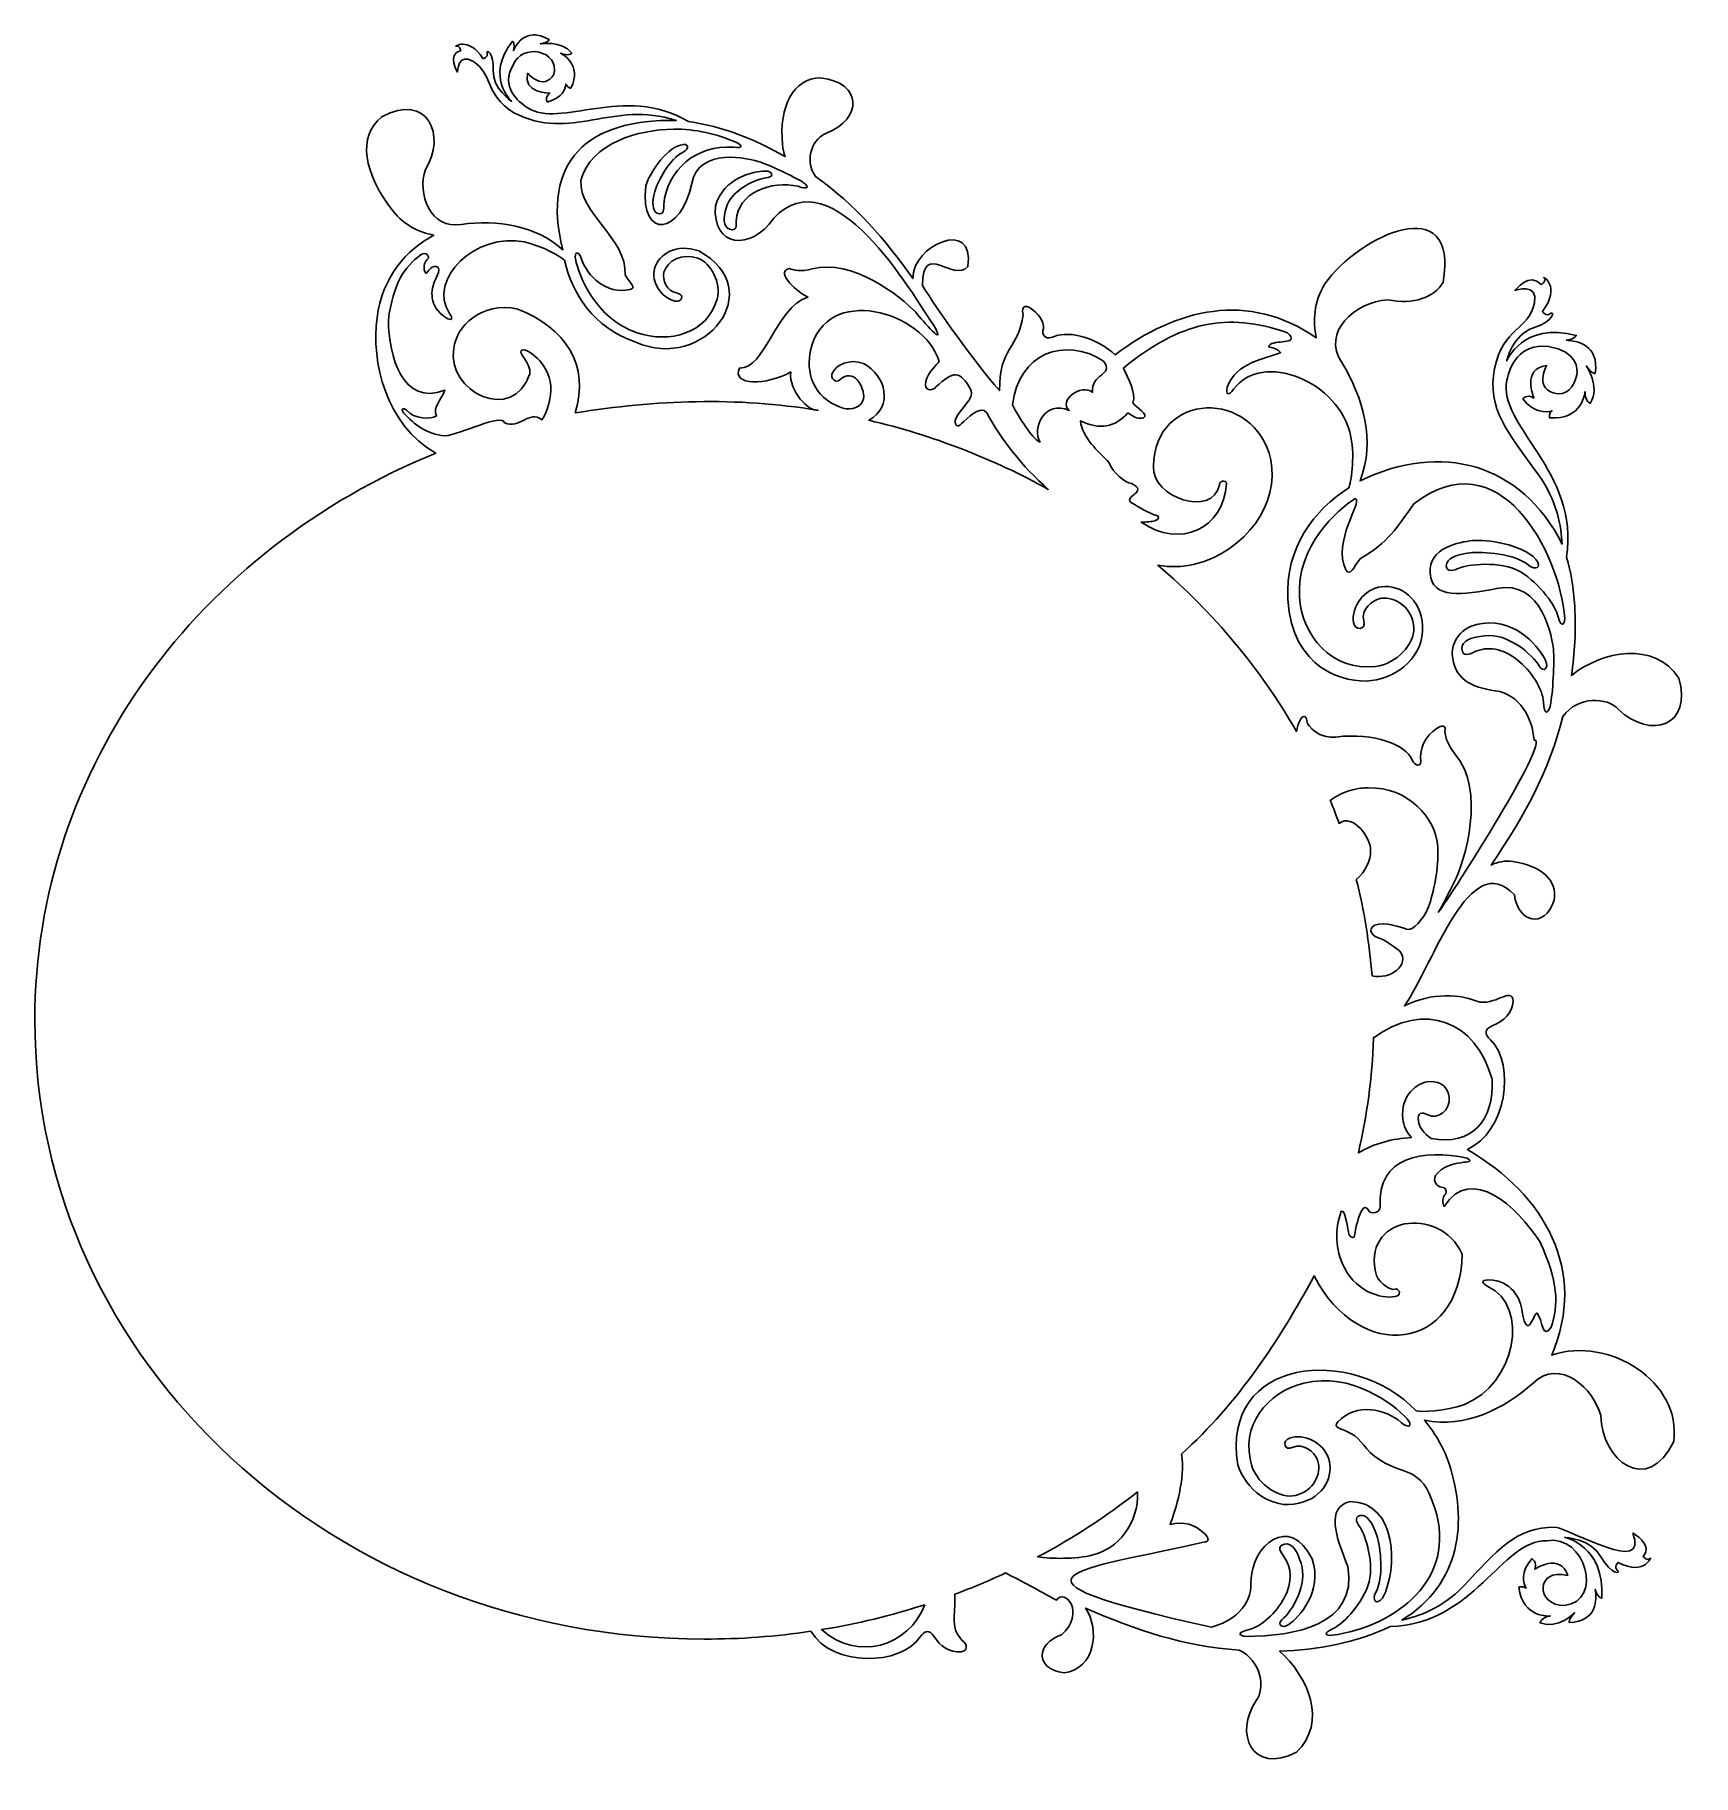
# Model space of a CAD drawing. Header units: centimetres. Extents: x -7.6 to 6.8, y -2.2 to 12.8.
import ezdxf

# ---------------------------------------------------------------- set-up
doc = ezdxf.new("R2010")
doc.units = ezdxf.units.CM
doc.header["$MEASUREMENT"] = 0
doc.layers.add('Layer 1', color=7, linetype='Continuous')

msp = doc.modelspace()

# ---------------------------------------------------------------- linework, layer by layer
at = {"layer": 'Layer 1', "color": 136}
for points, knots in [([(-3.25794, 12.83595), (-3.35811, 12.83341), (-3.41052, 12.74653), (-3.43136, 12.70087), (-3.43136, 12.70087), (-3.41371, 12.75637), (-3.43795, 12.78127), (-3.43795, 12.78127), (-3.43795, 12.78127), (-3.67995, 12.47689), (-3.44662, 12.26114), (-3.44662, 12.26114), (-3.44662, 12.26114), (-3.44662, 12.26114), (-3.6155, 12.37375), (-3.60548, 12.52771), (-3.60548, 12.52771), (-3.59541, 12.68139), (-3.67176, 12.71444), (-3.6589, 12.67744), (-3.6589, 12.67744), (-3.6464, 12.64036), (-3.69601, 12.63122), (-3.69601, 12.63122), (-3.69601, 12.63122), (-3.8207, 12.8306), (-3.95371, 12.72739), (-3.92528, 12.73765), (-3.92528, 12.73765), (-3.89704, 12.74823), (-3.88643, 12.70087), (-3.88643, 12.70087), (-3.88643, 12.70087), (-4.0092, 12.66499), (-3.91626, 12.51437), (-3.91626, 12.51437), (-3.91626, 12.51437), (-3.91626, 12.51437), (-3.9099, 12.69098), (-3.77752, 12.6055), (-3.77752, 12.6055), (-3.60382, 12.49369), (-3.68951, 12.33127), (-3.42755, 12.16251), (-3.42755, 12.16251), (-2.93167, 11.90473), (-2.57426, 12.27584), (-2.02107, 12.09546), (-2.02107, 12.09546), (-2.78672, 12.11232), (-3.19558, 11.74412), (-3.00404, 10.97709), (-3.00404, 10.97709), (-3.23438, 11.18721), (-3.57388, 11.23617), (-3.87984, 11.19614), (-3.87984, 11.19614), (-4.15322, 11.14868), (-4.26425, 11.46502), (-4.19304, 11.67037), (-4.19304, 11.67037), (-4.00759, 11.96138), (-4.17596, 12.34655), (-4.56903, 12.12573), (-4.56903, 12.12573), (-4.78564, 11.96484), (-4.72766, 11.63049), (-4.4733, 11.31136), (-4.4733, 11.31136), (-4.37449, 11.18719), (-4.24619, 11.12742), (-4.12055, 11.10305), (-4.12055, 11.10305), (-4.35671, 10.97559), (-4.56583, 10.74245), (-4.61204, 10.38763), (-4.61204, 10.38763), (-4.66211, 10.00368), (-4.53802, 9.46688), (-4.1039, 9.21489), (-4.1039, 9.21489), (-6.14689, 8.38649), (-7.57482, 6.50024), (-7.57482, 4.30751), (-7.57482, 4.30751), (-7.57482, 1.35075), (-4.9782, -1.04905), (-1.77863, -1.04905), (-1.77863, -1.04905), (-1.46489, -1.04905), (-1.15696, -1.02608), (-0.8567, -0.98167), (-0.8567, -0.98167), (-0.66816, -1.29268), (-0.07479, -1.281), (0.09158, -1.02952), (0.09158, -1.02952), (0.12846, -0.97336), (0.17069, -0.96516), (0.20916, -1.02431), (0.20916, -1.02431), (0.26686, -1.11291), (0.34155, -1.1656), (0.44502, -1.15841), (0.44502, -1.15841), (0.5014, -1.1548), (0.50558, -1.09971), (0.45265, -1.05719), (0.45265, -1.05719), (0.34105, -0.94714), (0.40379, -0.79698), (0.38987, -0.66107), (0.38987, -0.66107), (0.5399, -0.60505), (0.68687, -0.54353), (0.83037, -0.47652), (0.83037, -0.47652), (0.96757, -0.54667), (1.1139, -0.62508), (1.27052, -0.71315), (1.27052, -0.71315), (1.3435, -0.60092), (1.52803, -0.82258), (1.31457, -1.01194), (1.31457, -1.01194), (1.09464, -1.08613), (1.0808, -1.30531), (1.33608, -1.34166), (1.33608, -1.34166), (1.60503, -1.30642), (1.64923, -0.96794), (1.52234, -0.78085), (1.52234, -0.78085), (1.95736, -0.96928), (2.37821, -1.11471), (2.85111, -1.14409), (2.85111, -1.14409), (3.0486, -1.23628), (3.07895, -1.47682), (3.00061, -1.58122), (3.00061, -1.58122), (2.80633, -1.8601), (2.96106, -2.22683), (3.34954, -2.02714), (3.34954, -2.02714), (3.61842, -1.77184), (3.4501, -1.36912), (3.20212, -1.15386), (3.20212, -1.15386), (3.53367, -1.14373), (3.86299, -1.08062), (4.16047, -0.94099), (4.16047, -0.94099), (4.88759, -0.92261), (5.12354, -0.18957), (5.51491, -0.19757), (5.51491, -0.19757), (5.85164, -0.13915), (6.00987, -0.71566), (5.66996, -0.75774), (5.66996, -0.75774), (5.41956, -0.76435), (5.41399, -0.4244), (5.6977, -0.49832), (5.6977, -0.49832), (5.6328, -0.29771), (5.41159, -0.44363), (5.41155, -0.44364), (5.41155, -0.44364), (5.43725, -0.37902), (5.38589, -0.35348), (5.38589, -0.35348), (5.38589, -0.35348), (5.28557, -0.46987), (5.31237, -0.56414), (5.33629, -0.60899), (5.33629, -0.60899), (5.30948, -0.58521), (5.2742, -0.59955), (5.2742, -0.59955), (5.2742, -0.59955), (5.30556, -0.87251), (5.54578, -0.84887), (5.54578, -0.84887), (5.54578, -0.84887), (5.46704, -0.85962), (5.45734, -0.90811), (5.45734, -0.90811), (5.45734, -0.90811), (5.61468, -0.9682), (5.75666, -0.82088), (5.75667, -0.82088), (5.75667, -0.82088), (5.69774, -0.88451), (5.71123, -0.90486), (5.71123, -0.90486), (5.71123, -0.90486), (5.95559, -0.89717), (5.94832, -0.70012), (5.93495, -0.61908), (5.93495, -0.61908), (5.9538, -0.68528), (5.99148, -0.69557), (5.99148, -0.69557), (5.99148, -0.69557), (6.02126, -0.24066), (5.67169, -0.1686), (5.67169, -0.1686), (5.67169, -0.1686), (5.67169, -0.1686), (5.89703, -0.17698), (5.98489, -0.33753), (5.98489, -0.33753), (6.07254, -0.49783), (6.16359, -0.48352), (6.12849, -0.45438), (6.12849, -0.45438), (6.09368, -0.42495), (6.13335, -0.38538), (6.13335, -0.38538), (6.13335, -0.38538), (6.37319, -0.5081), (6.43005, -0.32235), (6.41048, -0.35023), (6.41048, -0.35023), (6.39129, -0.37831), (6.35151, -0.33721), (6.35151, -0.33721), (6.35151, -0.33721), (6.44133, -0.22526), (6.26133, -0.13182), (6.26133, -0.13182), (6.26133, -0.13182), (6.39885, -0.50403), (5.73778, -0.10323), (5.59191, -0.08137), (5.59191, -0.08137), (5.2458, -0.07425), (5.09046, -0.28232), (4.79069, -0.59337), (4.79069, -0.59337), (4.60924, -0.78144), (4.39931, -0.85558), (4.2614, -0.885), (4.2614, -0.885), (4.77658, -0.56882), (4.83052, -0.02778), (4.67034, 0.46903), (4.67034, 0.46903), (4.63249, 0.58623), (4.55939, 0.72001), (4.45702, 0.84497), (4.45702, 0.84497), (4.81151, 0.776), (5.14847, 0.94354), (5.39733, 1.16752), (5.39733, 1.16752), (5.62813, 1.39072), (5.92331, 1.11805), (5.98316, 0.88533), (5.98316, 0.88533), (5.98937, 0.49848), (6.38843, 0.18621), (6.61443, 0.66172), (6.61443, 0.66172), (6.68721, 1.17403), (6.05639, 1.57851), (5.55862, 1.40904), (5.55862, 1.40904), (5.86972, 2.13864), (5.50295, 2.79478), (4.82815, 3.18913), (4.82815, 3.18913), (5.16327, 3.33823), (5.25055, 3.92314), (5.02724, 4.13825), (5.02724, 4.13825), (4.97612, 4.18718), (4.97577, 4.23217), (5.04389, 4.25966), (5.04389, 4.25966), (5.14594, 4.30091), (5.21396, 4.36632), (5.22564, 4.47351), (5.22564, 4.47351), (5.20757, 4.60365), (5.06933, 4.4237), (4.90932, 4.47155), (4.90932, 4.47155), (4.78843, 4.52854), (4.51344, 4.55281), (4.28291, 4.43119), (4.28291, 4.43119), (4.54286, 4.80602), (4.84638, 5.80813), (5.23501, 5.39171), (5.23501, 5.39171), (5.2685, 5.15848), (5.49246, 5.08841), (5.57908, 5.34809), (5.57908, 5.34809), (5.6148, 5.51804), (5.46016, 5.64663), (5.22321, 5.68139), (5.22321, 5.68139), (5.15322, 5.69169), (5.08982, 5.67738), (5.03453, 5.65047), (5.03453, 5.65047), (5.31213, 6.06082), (5.54056, 6.46681), (5.65469, 6.93615), (5.65469, 6.93615), (5.78627, 7.11941), (6.04011, 7.10218), (6.13335, 7.00125), (6.13335, 7.00125), (6.41591, 6.72732), (6.78346, 6.85994), (6.65778, 7.2688), (6.65778, 7.2688), (6.44765, 7.59352), (5.998, 7.50331), (5.72961, 7.29289), (5.72961, 7.29289), (5.75827, 7.4844), (5.76962, 7.6844), (5.75736, 7.89178), (5.75736, 7.89178), (5.74797, 8.05), (5.72372, 8.19047), (5.68695, 8.31459), (5.68695, 8.31459), (5.80241, 9.06167), (5.08932, 9.44948), (5.1698, 9.84797), (5.1698, 9.84797), (5.19142, 9.9539), (5.27539, 10.17374), (5.52948, 10.1383), (5.52948, 10.1383), (5.78389, 10.10282), (5.78511, 9.93667), (5.77644, 9.89419), (5.77644, 9.89419), (5.76776, 9.85181), (5.72277, 9.71432), (5.60822, 9.73014), (5.60822, 9.73014), (5.39627, 9.75969), (5.51387, 9.97458), (5.51387, 9.97458), (5.51387, 9.97458), (5.29493, 9.94837), (5.40461, 9.69307), (5.40462, 9.69303), (5.40462, 9.69303), (5.34269, 9.73223), (5.30715, 9.6849), (5.30715, 9.6849), (5.30715, 9.6849), (5.40854, 9.55931), (5.51027, 9.5676), (5.56105, 9.58302), (5.56105, 9.58302), (5.53185, 9.56035), (5.54023, 9.5215), (5.54023, 9.5215), (5.54023, 9.5215), (5.82763, 9.49895), (5.84755, 9.74934), (5.84754, 9.74934), (5.84754, 9.74934), (5.84411, 9.66671), (5.89228, 9.64714), (5.89229, 9.64714), (5.89229, 9.64714), (5.9833, 9.79595), (5.85725, 9.97035), (5.85725, 9.97035), (5.85725, 9.97035), (5.91203, 9.8974), (5.93564, 9.90688), (5.93564, 9.90688), (5.93564, 9.90688), (5.97251, 10.15625), (5.77138, 10.18967), (5.68418, 10.19266), (5.68418, 10.19266), (5.75448, 10.19913), (5.77158, 10.2353), (5.77158, 10.2353), (5.77158, 10.2353), (5.30776, 10.35673), (5.16876, 10.01397), (5.16876, 10.01397), (5.16876, 10.01397), (5.16876, 10.01397), (5.21931, 10.24271), (5.40115, 10.3004), (5.40115, 10.3004), (5.58269, 10.35791), (5.58474, 10.45381), (5.54821, 10.42376), (5.54821, 10.42376), (5.51142, 10.39407), (5.4778, 10.44231), (5.4778, 10.44231), (5.4778, 10.44231), (5.64866, 10.66291), (5.46722, 10.75823), (5.49237, 10.73264), (5.49237, 10.73264), (5.51781, 10.70741), (5.46809, 10.67503), (5.46809, 10.67503), (5.46809, 10.67503), (5.36917, 10.78922), (5.23952, 10.62393), (5.23952, 10.62393), (5.23952, 10.62393), (5.23952, 10.62393), (5.44602, 10.69571), (5.40982, 10.5175), (5.40982, 10.5175), (5.36272, 10.28381), (5.13553, 10.30234), (5.06436, 9.94984), (5.06436, 9.94984), (4.99315, 9.59751), (5.17891, 9.39699), (5.4445, 9.02839), (5.4445, 9.02839), (5.60493, 8.80549), (5.6428, 8.57635), (5.64776, 8.42949), (5.64776, 8.42949), (5.29878, 9.12764), (4.5962, 9.31988), (3.89895, 8.97501), (3.89895, 8.97501), (4.03448, 9.32002), (3.92971, 9.69424), (3.74009, 10.00062), (3.74009, 10.00062), (3.56389, 10.26275), (3.85442, 10.52641), (4.13896, 10.54288), (4.13896, 10.54288), (4.36475, 10.4991), (4.54114, 10.56502), (4.61762, 10.69293), (4.61762, 10.69293), (4.7616, 11.50783), (3.88573, 11.09914), (3.59406, 10.68024), (3.59406, 10.68024), (3.49763, 10.52049), (3.48927, 10.35839), (3.52019, 10.21447), (3.52019, 10.21447), (2.93149, 10.62167), (2.30628, 10.46663), (1.77935, 10.068), (1.77935, 10.068), (1.62395, 10.20596), (1.39556, 10.2829), (1.24486, 10.22391), (1.24486, 10.22391), (1.18954, 10.20204), (1.15289, 10.21637), (1.1519, 10.27598), (1.1519, 10.27598), (1.20662, 10.37252), (0.94205, 10.60234), (0.98125, 10.41432), (0.98125, 10.41432), (0.95027, 10.13422), (0.76921, 10.11903), (0.77869, 9.75748), (0.77869, 9.75748), (0.5483, 10.01967), (0.24351, 10.4531), (0.10998, 10.6664), (0.10998, 10.6664), (0.11424, 11.06366), (0.37412, 10.68633), (0.50399, 10.83062), (0.50399, 10.83062), (0.56809, 11.26017), (0.01757, 11.01101), (0.02846, 10.72646), (0.02846, 10.72646), (-0.21414, 11.06485), (-0.46947, 11.36786), (-0.81473, 11.60951), (-0.81473, 11.60951), (-0.92189, 11.76753), (-0.8294, 11.95038), (-0.719, 11.98642), (-0.719, 11.98642), (-0.4114, 12.10589), (-0.40126, 12.42225), (-0.77172, 12.46359), (-0.77172, 12.46359), (-1.01034, 12.46287), (-1.13185, 12.2165), (-1.10158, 11.88617), (-1.10158, 11.88617), (-1.09821, 11.84919), (-1.09034, 11.81479), (-1.07903, 11.78234), (-1.07903, 11.78234), (-1.33597, 11.93098), (-1.61718, 12.04349), (-1.91633, 12.087), (-1.91633, 12.087), (-2.48245, 12.41816), (-3.01664, 12.01667), (-3.31274, 12.20743), (-3.31274, 12.20743), (-3.3914, 12.25832), (-3.54235, 12.39273), (-3.43483, 12.5697), (-3.43483, 12.5697), (-3.36198, 12.77715), (-3.02417, 12.69816), (-3.08139, 12.49386), (-3.08139, 12.49386), (-3.17107, 12.34624), (-3.30788, 12.50428), (-3.30788, 12.50428), (-3.30788, 12.50428), (-3.35479, 12.33312), (-3.11472, 12.33047), (-3.11469, 12.33046), (-3.11469, 12.33046), (-3.16552, 12.29738), (-3.13862, 12.25528), (-3.13862, 12.25528), (-3.13862, 12.25528), (-3.00557, 12.28932), (-2.98059, 12.36817), (-2.97734, 12.41086), (-2.97734, 12.41086), (-2.96829, 12.38144), (-2.93433, 12.37473), (-2.93433, 12.37473), (-2.93433, 12.37473), (-2.82684, 12.58066), (-3.02243, 12.67776), (-3.02243, 12.67776), (-3.02243, 12.67776), (-2.9569, 12.64803), (-2.926, 12.67744), (-2.926, 12.67744), (-2.926, 12.67744), (-3.01764, 12.79394), (-3.19758, 12.75783), (-3.19758, 12.75783), (-3.19758, 12.75783), (-3.12177, 12.7745), (-3.12232, 12.79526), (-3.12232, 12.79526), (-3.12232, 12.79526), (-3.17494, 12.82563), (-3.21986, 12.83691), (-3.25794, 12.83595)], [0, 0, 0, 0, 0.00699301, 0.00699301, 0.00699301, 0.00699301, 0.01398601, 0.01398601, 0.01398601, 0.01398601, 0.02097902, 0.02097902, 0.02097902, 0.02097902, 0.02797203, 0.02797203, 0.02797203, 0.02797203, 0.03496503, 0.03496503, 0.03496503, 0.03496503, 0.04195804, 0.04195804, 0.04195804, 0.04195804, 0.04895105, 0.04895105, 0.04895105, 0.04895105, 0.05594406, 0.05594406, 0.05594406, 0.05594406, 0.06293706, 0.06293706, 0.06293706, 0.06293706, 0.06993007, 0.06993007, 0.06993007, 0.06993007, 0.07692308, 0.07692308, 0.07692308, 0.07692308, 0.08391608, 0.08391608, 0.08391608, 0.08391608, 0.09090909, 0.09090909, 0.09090909, 0.09090909, 0.0979021, 0.0979021, 0.0979021, 0.0979021, 0.1048951, 0.1048951, 0.1048951, 0.1048951, 0.11188811, 0.11188811, 0.11188811, 0.11188811, 0.11888112, 0.11888112, 0.11888112, 0.11888112, 0.12587413, 0.12587413, 0.12587413, 0.12587413, 0.13286713, 0.13286713, 0.13286713, 0.13286713, 0.13986014, 0.13986014, 0.13986014, 0.13986014, 0.14685315, 0.14685315, 0.14685315, 0.14685315, 0.15384615, 0.15384615, 0.15384615, 0.15384615, 0.16083916, 0.16083916, 0.16083916, 0.16083916, 0.16783217, 0.16783217, 0.16783217, 0.16783217, 0.17482517, 0.17482517, 0.17482517, 0.17482517, 0.18181818, 0.18181818, 0.18181818, 0.18181818, 0.18881119, 0.18881119, 0.18881119, 0.18881119, 0.1958042, 0.1958042, 0.1958042, 0.1958042, 0.2027972, 0.2027972, 0.2027972, 0.2027972, 0.20979021, 0.20979021, 0.20979021, 0.20979021, 0.21678322, 0.21678322, 0.21678322, 0.21678322, 0.22377622, 0.22377622, 0.22377622, 0.22377622, 0.23076923, 0.23076923, 0.23076923, 0.23076923, 0.23776224, 0.23776224, 0.23776224, 0.23776224, 0.24475524, 0.24475524, 0.24475524, 0.24475524, 0.25174825, 0.25174825, 0.25174825, 0.25174825, 0.25874126, 0.25874126, 0.25874126, 0.25874126, 0.26573427, 0.26573427, 0.26573427, 0.26573427, 0.27272727, 0.27272727, 0.27272727, 0.27272727, 0.27972028, 0.27972028, 0.27972028, 0.27972028, 0.28671329, 0.28671329, 0.28671329, 0.28671329, 0.29370629, 0.29370629, 0.29370629, 0.29370629, 0.3006993, 0.3006993, 0.3006993, 0.3006993, 0.30769231, 0.30769231, 0.30769231, 0.30769231, 0.31468531, 0.31468531, 0.31468531, 0.31468531, 0.32167832, 0.32167832, 0.32167832, 0.32167832, 0.32867133, 0.32867133, 0.32867133, 0.32867133, 0.33566434, 0.33566434, 0.33566434, 0.33566434, 0.34265734, 0.34265734, 0.34265734, 0.34265734, 0.34965035, 0.34965035, 0.34965035, 0.34965035, 0.35664336, 0.35664336, 0.35664336, 0.35664336, 0.36363636, 0.36363636, 0.36363636, 0.36363636, 0.37062937, 0.37062937, 0.37062937, 0.37062937, 0.37762238, 0.37762238, 0.37762238, 0.37762238, 0.38461538, 0.38461538, 0.38461538, 0.38461538, 0.39160839, 0.39160839, 0.39160839, 0.39160839, 0.3986014, 0.3986014, 0.3986014, 0.3986014, 0.40559441, 0.40559441, 0.40559441, 0.40559441, 0.41258741, 0.41258741, 0.41258741, 0.41258741, 0.41958042, 0.41958042, 0.41958042, 0.41958042, 0.42657343, 0.42657343, 0.42657343, 0.42657343, 0.43356643, 0.43356643, 0.43356643, 0.43356643, 0.44055944, 0.44055944, 0.44055944, 0.44055944, 0.44755245, 0.44755245, 0.44755245, 0.44755245, 0.45454545, 0.45454545, 0.45454545, 0.45454545, 0.46153846, 0.46153846, 0.46153846, 0.46153846, 0.46853147, 0.46853147, 0.46853147, 0.46853147, 0.47552448, 0.47552448, 0.47552448, 0.47552448, 0.48251748, 0.48251748, 0.48251748, 0.48251748, 0.48951049, 0.48951049, 0.48951049, 0.48951049, 0.4965035, 0.4965035, 0.4965035, 0.4965035, 0.5034965, 0.5034965, 0.5034965, 0.5034965, 0.51048951, 0.51048951, 0.51048951, 0.51048951, 0.51748252, 0.51748252, 0.51748252, 0.51748252, 0.52447552, 0.52447552, 0.52447552, 0.52447552, 0.53146853, 0.53146853, 0.53146853, 0.53146853, 0.53846154, 0.53846154, 0.53846154, 0.53846154, 0.54545455, 0.54545455, 0.54545455, 0.54545455, 0.55244755, 0.55244755, 0.55244755, 0.55244755, 0.55944056, 0.55944056, 0.55944056, 0.55944056, 0.56643357, 0.56643357, 0.56643357, 0.56643357, 0.57342657, 0.57342657, 0.57342657, 0.57342657, 0.58041958, 0.58041958, 0.58041958, 0.58041958, 0.58741259, 0.58741259, 0.58741259, 0.58741259, 0.59440559, 0.59440559, 0.59440559, 0.59440559, 0.6013986, 0.6013986, 0.6013986, 0.6013986, 0.60839161, 0.60839161, 0.60839161, 0.60839161, 0.61538462, 0.61538462, 0.61538462, 0.61538462, 0.62237762, 0.62237762, 0.62237762, 0.62237762, 0.62937063, 0.62937063, 0.62937063, 0.62937063, 0.63636364, 0.63636364, 0.63636364, 0.63636364, 0.64335664, 0.64335664, 0.64335664, 0.64335664, 0.65034965, 0.65034965, 0.65034965, 0.65034965, 0.65734266, 0.65734266, 0.65734266, 0.65734266, 0.66433566, 0.66433566, 0.66433566, 0.66433566, 0.67132867, 0.67132867, 0.67132867, 0.67132867, 0.67832168, 0.67832168, 0.67832168, 0.67832168, 0.68531469, 0.68531469, 0.68531469, 0.68531469, 0.69230769, 0.69230769, 0.69230769, 0.69230769, 0.6993007, 0.6993007, 0.6993007, 0.6993007, 0.70629371, 0.70629371, 0.70629371, 0.70629371, 0.71328671, 0.71328671, 0.71328671, 0.71328671, 0.72027972, 0.72027972, 0.72027972, 0.72027972, 0.72727273, 0.72727273, 0.72727273, 0.72727273, 0.73426573, 0.73426573, 0.73426573, 0.73426573, 0.74125874, 0.74125874, 0.74125874, 0.74125874, 0.74825175, 0.74825175, 0.74825175, 0.74825175, 0.75524476, 0.75524476, 0.75524476, 0.75524476, 0.76223776, 0.76223776, 0.76223776, 0.76223776, 0.76923077, 0.76923077, 0.76923077, 0.76923077, 0.77622378, 0.77622378, 0.77622378, 0.77622378, 0.78321678, 0.78321678, 0.78321678, 0.78321678, 0.79020979, 0.79020979, 0.79020979, 0.79020979, 0.7972028, 0.7972028, 0.7972028, 0.7972028, 0.8041958, 0.8041958, 0.8041958, 0.8041958, 0.81118881, 0.81118881, 0.81118881, 0.81118881, 0.81818182, 0.81818182, 0.81818182, 0.81818182, 0.82517483, 0.82517483, 0.82517483, 0.82517483, 0.83216783, 0.83216783, 0.83216783, 0.83216783, 0.83916084, 0.83916084, 0.83916084, 0.83916084, 0.84615385, 0.84615385, 0.84615385, 0.84615385, 0.85314685, 0.85314685, 0.85314685, 0.85314685, 0.86013986, 0.86013986, 0.86013986, 0.86013986, 0.86713287, 0.86713287, 0.86713287, 0.86713287, 0.87412587, 0.87412587, 0.87412587, 0.87412587, 0.88111888, 0.88111888, 0.88111888, 0.88111888, 0.88811189, 0.88811189, 0.88811189, 0.88811189, 0.8951049, 0.8951049, 0.8951049, 0.8951049, 0.9020979, 0.9020979, 0.9020979, 0.9020979, 0.90909091, 0.90909091, 0.90909091, 0.90909091, 0.91608392, 0.91608392, 0.91608392, 0.91608392, 0.92307692, 0.92307692, 0.92307692, 0.92307692, 0.93006993, 0.93006993, 0.93006993, 0.93006993, 0.93706294, 0.93706294, 0.93706294, 0.93706294, 0.94405594, 0.94405594, 0.94405594, 0.94405594, 0.95104895, 0.95104895, 0.95104895, 0.95104895, 0.95804196, 0.95804196, 0.95804196, 0.95804196, 0.96503497, 0.96503497, 0.96503497, 0.96503497, 0.97202797, 0.97202797, 0.97202797, 0.97202797, 0.97902098, 0.97902098, 0.97902098, 0.97902098, 0.98601399, 0.98601399, 0.98601399, 0.98601399, 1, 1, 1, 1]), ([(-2.04154, 12.0206), (-1.85976, 12.02362), (-1.66666, 11.97937), (-1.49421, 11.90115), (-1.49421, 11.90115), (-1.44572, 11.87939), (-1.4454, 11.85075), (-1.523, 11.86404), (-1.523, 11.86404), (-1.85269, 11.88511), (-2.10005, 11.66854), (-2.12964, 11.36637), (-2.12964, 11.36637), (-2.12696, 11.32816), (-2.12864, 11.27214), (-2.18062, 11.28988), (-2.18062, 11.28988), (-2.23259, 11.30814), (-2.23097, 11.39367), (-2.20733, 11.47931), (-2.20733, 11.47931), (-2.18391, 11.56543), (-2.07935, 11.76678), (-1.96072, 11.82238), (-1.96072, 11.82238), (-1.90995, 11.846), (-1.90541, 11.90541), (-1.98465, 11.88292), (-1.98465, 11.88292), (-2.12352, 11.84434), (-2.2613, 11.6181), (-2.28572, 11.52976), (-2.28572, 11.52976), (-2.33486, 11.04744), (-1.97746, 11.11139), (-1.88684, 11.54897), (-1.88684, 11.54897), (-1.82815, 11.86963), (-1.38946, 11.76856), (-1.29026, 11.73417), (-1.29026, 11.73417), (-1.19115, 11.70004), (-0.96342, 11.58989), (-0.91844, 11.55613), (-0.91844, 11.55613), (-0.87314, 11.52208), (-0.87091, 11.4925), (-0.96735, 11.52586), (-0.96735, 11.52586), (-1.19651, 11.57869), (-1.49055, 11.46961), (-1.50323, 11.22576), (-1.50323, 11.22576), (-1.50014, 11.1882), (-1.4966, 11.1319), (-1.55872, 11.1535), (-1.55872, 11.1535), (-1.62063, 11.17486), (-1.61191, 11.25553), (-1.58959, 11.33675), (-1.58959, 11.33675), (-1.54581, 11.49574), (-1.33281, 11.58977), (-1.2261, 11.60235), (-1.2261, 11.60235), (-1.17565, 11.60832), (-1.18613, 11.65867), (-1.25142, 11.65801), (-1.25142, 11.65801), (-1.34575, 11.65669), (-1.61445, 11.60147), (-1.68151, 11.35758), (-1.68151, 11.35758), (-1.71129, 11.00059), (-1.38137, 10.95724), (-1.17684, 11.24854), (-1.17684, 11.24854), (-0.669, 11.79421), (0.01102, 10.61547), (0.22304, 10.29747), (0.22304, 10.29747), (0.31267, 10.12007), (0.07125, 10.41399), (0.0517, 10.43515), (0.0517, 10.43515), (-0.07559, 10.57291), (-0.50502, 10.90588), (-0.84422, 10.81011), (-0.84422, 10.81011), (-0.93562, 10.78411), (-1.01499, 10.80085), (-1.04088, 10.81532), (-1.04088, 10.81532), (-1.17596, 10.78048), (-0.95604, 10.59875), (-0.88133, 10.56697), (-0.88133, 10.56697), (-1.16602, 10.47296), (-1.24765, 9.94249), (-1.47409, 9.9518), (-1.47409, 9.9518), (-1.54583, 9.79936), (-1.23984, 9.80067), (-1.03013, 9.9186), (-1.03013, 9.9186), (-1.0457, 9.74803), (-0.87415, 9.57477), (-0.79531, 9.58693), (-0.79531, 9.58693), (-1.49255, 9.70331), (-2.20125, 9.67674), (-2.89617, 9.56382), (-2.89617, 9.56382), (-2.76583, 9.97964), (-2.9841, 10.30265), (-3.39217, 10.46314), (-3.39217, 10.46314), (-3.71834, 10.5314), (-3.92382, 10.30913), (-3.94782, 10.12431), (-3.94782, 10.12431), (-4.01262, 9.74534), (-3.43036, 9.46548), (-3.28846, 9.90297), (-3.28846, 9.90297), (-3.26822, 9.99341), (-3.42127, 10.10185), (-3.34465, 10.11161), (-3.34465, 10.11161), (-3.25377, 10.09272), (-3.08202, 9.93554), (-3.10983, 9.72135), (-3.10983, 9.72135), (-3.12204, 9.62786), (-3.15011, 9.55827), (-3.18406, 9.5049), (-3.18406, 9.5049), (-3.29818, 9.59224), (-3.37585, 9.42084), (-3.50767, 9.47854), (-3.50767, 9.47854), (-3.53334, 9.56478), (-3.88377, 9.37985), (-4.02621, 9.36462), (-4.02621, 9.36462), (-4.17983, 9.38219), (-4.29162, 9.4644), (-4.37965, 9.56251), (-4.37965, 9.56251), (-4.41581, 9.60289), (-4.3758, 9.60995), (-4.3578, 9.58855), (-4.3578, 9.58855), (-4.29005, 9.50771), (-4.14728, 9.50716), (-4.09697, 9.53875), (-4.09697, 9.53875), (-4.13571, 9.61252), (-4.04516, 9.68529), (-4.02621, 9.76171), (-4.02621, 9.76171), (-4.38948, 9.61557), (-4.5098, 10.05884), (-4.51388, 10.36582), (-4.51388, 10.36582), (-4.47252, 10.6854), (-4.37505, 10.82622), (-4.23397, 10.93282), (-4.23397, 10.93282), (-4.19052, 10.96536), (-4.15039, 10.91535), (-4.17223, 10.89669), (-4.17223, 10.89669), (-4.19408, 10.87853), (-4.21493, 10.8378), (-4.1979, 10.78863), (-4.1979, 10.78863), (-4.18097, 10.73963), (-4.17413, 10.82149), (-4.11431, 10.83192), (-4.11431, 10.83192), (-4.05465, 10.84213), (-4.07919, 10.7714), (-4.10529, 10.71995), (-4.10529, 10.71995), (-4.15002, 10.63235), (-4.16547, 10.48462), (-4.01615, 10.39023), (-4.01615, 10.39023), (-3.96212, 10.35602), (-3.95153, 10.37672), (-3.98424, 10.42538), (-3.98424, 10.42538), (-4.18109, 10.71816), (-3.75584, 11.13245), (-3.33494, 11.04381), (-3.33494, 11.04381), (-3.17924, 11.01131), (-3.01079, 10.9108), (-2.98774, 10.8853), (-2.98774, 10.8853), (-2.92495, 10.60077), (-2.74193, 10.30371), (-2.3707, 10.17541), (-2.3707, 10.17541), (-1.77692, 9.91559), (-1.21397, 10.63294), (-1.82476, 10.96602), (-1.82476, 10.96602), (-2.02127, 11.03417), (-2.17306, 10.94106), (-2.20837, 10.81402), (-2.20837, 10.81402), (-2.24005, 10.69809), (-2.15274, 10.5624), (-2.03356, 10.53182), (-2.03356, 10.53182), (-1.97528, 10.51702), (-1.93899, 10.59028), (-2.01969, 10.60245), (-2.01969, 10.60245), (-2.10052, 10.61497), (-2.14556, 10.71633), (-2.1279, 10.78114), (-2.1279, 10.78114), (-2.09946, 10.88351), (-1.97166, 10.95166), (-1.83377, 10.90385), (-1.83377, 10.90385), (-1.72193, 10.86545), (-1.62924, 10.6897), (-1.66798, 10.54874), (-1.66798, 10.54874), (-1.74939, 10.25324), (-2.081, 10.1621), (-2.35891, 10.25776), (-2.35891, 10.25776), (-2.72404, 10.38441), (-2.86276, 10.74691), (-2.89409, 10.89702), (-2.89409, 10.89702), (-2.90565, 10.9531), (-2.86875, 10.97962), (-2.84068, 10.89409), (-2.84068, 10.89409), (-2.79352, 10.75086), (-2.62838, 10.58656), (-2.42168, 10.63207), (-2.42168, 10.63207), (-2.36274, 10.64463), (-2.41572, 10.68196), (-2.46261, 10.75836), (-2.46261, 10.75836), (-2.44944, 11.07732), (-2.86568, 11.29243), (-2.84727, 11.57729), (-2.84727, 11.57729), (-2.75716, 11.90444), (-2.3445, 12.01557), (-2.04154, 12.0206)], [0, 0, 0, 0, 0.01515152, 0.01515152, 0.01515152, 0.01515152, 0.03030303, 0.03030303, 0.03030303, 0.03030303, 0.04545455, 0.04545455, 0.04545455, 0.04545455, 0.06060606, 0.06060606, 0.06060606, 0.06060606, 0.07575758, 0.07575758, 0.07575758, 0.07575758, 0.09090909, 0.09090909, 0.09090909, 0.09090909, 0.10606061, 0.10606061, 0.10606061, 0.10606061, 0.12121212, 0.12121212, 0.12121212, 0.12121212, 0.13636364, 0.13636364, 0.13636364, 0.13636364, 0.15151515, 0.15151515, 0.15151515, 0.15151515, 0.16666667, 0.16666667, 0.16666667, 0.16666667, 0.18181818, 0.18181818, 0.18181818, 0.18181818, 0.1969697, 0.1969697, 0.1969697, 0.1969697, 0.21212121, 0.21212121, 0.21212121, 0.21212121, 0.22727273, 0.22727273, 0.22727273, 0.22727273, 0.24242424, 0.24242424, 0.24242424, 0.24242424, 0.25757576, 0.25757576, 0.25757576, 0.25757576, 0.27272727, 0.27272727, 0.27272727, 0.27272727, 0.28787879, 0.28787879, 0.28787879, 0.28787879, 0.3030303, 0.3030303, 0.3030303, 0.3030303, 0.31818182, 0.31818182, 0.31818182, 0.31818182, 0.33333333, 0.33333333, 0.33333333, 0.33333333, 0.34848485, 0.34848485, 0.34848485, 0.34848485, 0.36363636, 0.36363636, 0.36363636, 0.36363636, 0.37878788, 0.37878788, 0.37878788, 0.37878788, 0.39393939, 0.39393939, 0.39393939, 0.39393939, 0.40909091, 0.40909091, 0.40909091, 0.40909091, 0.42424242, 0.42424242, 0.42424242, 0.42424242, 0.43939394, 0.43939394, 0.43939394, 0.43939394, 0.45454545, 0.45454545, 0.45454545, 0.45454545, 0.46969697, 0.46969697, 0.46969697, 0.46969697, 0.48484848, 0.48484848, 0.48484848, 0.48484848, 0.5, 0.5, 0.5, 0.5, 0.51515152, 0.51515152, 0.51515152, 0.51515152, 0.53030303, 0.53030303, 0.53030303, 0.53030303, 0.54545455, 0.54545455, 0.54545455, 0.54545455, 0.56060606, 0.56060606, 0.56060606, 0.56060606, 0.57575758, 0.57575758, 0.57575758, 0.57575758, 0.59090909, 0.59090909, 0.59090909, 0.59090909, 0.60606061, 0.60606061, 0.60606061, 0.60606061, 0.62121212, 0.62121212, 0.62121212, 0.62121212, 0.63636364, 0.63636364, 0.63636364, 0.63636364, 0.65151515, 0.65151515, 0.65151515, 0.65151515, 0.66666667, 0.66666667, 0.66666667, 0.66666667, 0.68181818, 0.68181818, 0.68181818, 0.68181818, 0.6969697, 0.6969697, 0.6969697, 0.6969697, 0.71212121, 0.71212121, 0.71212121, 0.71212121, 0.72727273, 0.72727273, 0.72727273, 0.72727273, 0.74242424, 0.74242424, 0.74242424, 0.74242424, 0.75757576, 0.75757576, 0.75757576, 0.75757576, 0.77272727, 0.77272727, 0.77272727, 0.77272727, 0.78787879, 0.78787879, 0.78787879, 0.78787879, 0.8030303, 0.8030303, 0.8030303, 0.8030303, 0.81818182, 0.81818182, 0.81818182, 0.81818182, 0.83333333, 0.83333333, 0.83333333, 0.83333333, 0.84848485, 0.84848485, 0.84848485, 0.84848485, 0.86363636, 0.86363636, 0.86363636, 0.86363636, 0.87878788, 0.87878788, 0.87878788, 0.87878788, 0.89393939, 0.89393939, 0.89393939, 0.89393939, 0.90909091, 0.90909091, 0.90909091, 0.90909091, 0.92424242, 0.92424242, 0.92424242, 0.92424242, 0.93939394, 0.93939394, 0.93939394, 0.93939394, 0.95454545, 0.95454545, 0.95454545, 0.95454545, 0.96969697, 0.96969697, 0.96969697, 0.96969697, 1, 1, 1, 1]), ([(0.25495, 10.00973), (0.24, 9.98592), (0.15954, 9.9199), (0.13875, 9.8356), (0.13875, 9.8356), (0.11853, 9.75141), (0.19703, 9.75033), (0.22685, 9.7897), (0.22685, 9.7897), (0.37964, 9.92883), (0.43102, 9.93861), (0.53347, 9.75943), (0.53347, 9.75943), (0.55847, 9.68667), (0.43616, 9.59863), (0.39855, 9.51629), (0.39855, 9.51629), (0.37961, 9.45758), (0.4209, 9.43008), (0.44884, 9.47268), (0.44884, 9.47268), (0.49145, 9.50822), (0.6177, 9.64176), (0.66701, 9.56447), (0.66701, 9.56447), (0.79394, 9.33023), (0.97155, 9.10456), (1.19977, 8.90242), (1.19977, 8.90242), (0.72233, 9.16741), (0.20029, 9.37078), (-0.35342, 9.50035), (-0.35342, 9.50035), (-0.13796, 9.62356), (-0.20471, 9.88213), (-0.39886, 9.99281), (-0.39886, 9.99281), (-0.52502, 10.03651), (-0.63032, 9.97901), (-0.66593, 9.91827), (-0.66593, 9.91827), (-0.70177, 9.85789), (-0.62846, 9.81901), (-0.60628, 9.85057), (-0.60628, 9.85057), (-0.48688, 9.96196), (-0.38898, 9.79114), (-0.39921, 9.6849), (-0.39921, 9.6849), (-0.41717, 9.61987), (-0.49407, 9.5767), (-0.58824, 9.60938), (-0.58824, 9.60938), (-0.85097, 9.70022), (-0.89558, 9.92807), (-0.85913, 10.1051), (-0.85913, 10.1051), (-0.72612, 10.68687), (0.11989, 10.44847), (0.25495, 10.00973)], [0, 0, 0, 0, 0.0625, 0.0625, 0.0625, 0.0625, 0.125, 0.125, 0.125, 0.125, 0.1875, 0.1875, 0.1875, 0.1875, 0.25, 0.25, 0.25, 0.25, 0.3125, 0.3125, 0.3125, 0.3125, 0.375, 0.375, 0.375, 0.375, 0.4375, 0.4375, 0.4375, 0.4375, 0.5, 0.5, 0.5, 0.5, 0.5625, 0.5625, 0.5625, 0.5625, 0.625, 0.625, 0.625, 0.625, 0.6875, 0.6875, 0.6875, 0.6875, 0.75, 0.75, 0.75, 0.75, 0.8125, 0.8125, 0.8125, 0.8125, 0.875, 0.875, 0.875, 0.875, 1, 1, 1, 1]), ([(3.2708, 10.25873), (3.37964, 10.15196), (3.19058, 10.19997), (3.122, 10.15653), (3.122, 10.15653), (3.07357, 10.11685), (3.17106, 10.14597), (3.21114, 10.0872), (3.21114, 10.0872), (3.07441, 10.02721), (2.83024, 10.00575), (2.74914, 9.78743), (2.74914, 9.78743), (2.73515, 9.715), (2.76365, 9.71262), (2.80429, 9.76887), (2.80429, 9.76887), (3.04872, 10.10738), (3.72493, 9.84089), (3.82056, 9.3555), (3.82056, 9.3555), (3.8563, 9.17596), (3.81999, 8.95257), (3.80148, 8.91707), (3.80148, 8.91707), (3.50363, 8.72429), (3.24794, 8.39873), (3.27462, 7.94842), (3.27462, 7.94842), (3.3104, 7.34709), (3.76611, 7.21949), (3.99849, 7.24699), (3.99849, 7.24699), (4.23024, 7.27467), (4.45558, 7.46141), (4.44003, 7.72025), (4.44003, 7.72025), (4.42618, 7.95875), (4.24795, 8.07867), (4.0852, 8.05974), (4.0852, 8.05974), (3.93696, 8.04187), (3.82164, 7.88908), (3.84241, 7.74922), (3.84241, 7.74922), (3.85274, 7.68089), (3.95439, 7.6749), (3.93051, 7.76582), (3.93051, 7.76582), (3.90696, 7.85704), (4.00235, 7.95009), (4.0852, 7.96014), (4.0852, 7.96014), (4.21633, 7.97541), (4.35469, 7.86968), (4.36442, 7.70235), (4.36442, 7.70235), (4.37275, 7.56679), (4.21389, 7.39085), (4.03352, 7.36938), (4.03352, 7.36938), (3.65531, 7.32455), (3.39492, 7.63555), (3.37451, 7.9725), (3.37451, 7.9725), (3.3488, 8.41565), (3.70071, 8.72353), (3.85871, 8.82333), (3.85871, 8.82333), (3.92247, 8.79073), (3.6556, 8.45215), (3.77581, 8.2049), (3.77581, 8.2049), (3.81794, 8.14801), (3.83584, 8.22091), (3.90172, 8.3045), (3.90172, 8.3045), (4.14998, 8.44266), (4.21193, 8.57041), (4.36546, 8.77744), (4.36546, 8.77744), (5.09882, 9.34749), (5.62566, 8.37009), (5.67169, 7.78502), (5.67169, 7.78502), (5.66943, 7.72398), (5.6363, 7.71122), (5.61515, 7.79934), (5.61515, 7.79934), (5.59461, 7.88758), (5.4602, 8.0836), (5.28842, 8.18765), (5.28842, 8.18765), (5.11604, 8.29106), (4.81748, 8.24991), (4.75774, 8.22118), (4.75774, 8.22118), (4.71504, 8.20139), (4.64971, 8.17839), (4.64571, 8.24136), (4.64571, 8.24136), (4.64232, 8.30453), (4.74141, 8.3407), (4.85105, 8.35365), (4.85105, 8.35365), (4.96112, 8.36703), (5.24195, 8.34534), (5.36161, 8.24429), (5.36161, 8.24429), (5.41262, 8.20096), (5.48296, 8.22269), (5.41988, 8.29669), (5.41988, 8.29669), (5.3103, 8.42674), (4.98565, 8.47242), (4.87255, 8.45911), (4.87255, 8.45911), (4.75988, 8.44577), (4.49216, 8.40212), (4.50558, 8.17626), (4.50558, 8.17626), (4.5188, 7.95095), (4.79023, 7.98609), (5.0817, 8.04509), (5.0817, 8.04509), (5.4782, 8.12515), (5.5679, 7.61507), (5.57492, 7.49469), (5.57492, 7.49469), (5.58219, 7.37451), (5.56247, 7.08473), (5.54474, 7.02208), (5.54474, 7.02208), (5.52684, 6.95897), (5.49406, 6.94317), (5.48717, 7.06016), (5.48717, 7.06016), (5.48026, 7.17783), (5.38506, 7.32701), (5.25616, 7.42992), (5.25616, 7.42992), (5.13743, 7.52449), (5.00196, 7.54912), (4.88989, 7.49501), (4.88989, 7.49501), (4.84813, 7.47508), (4.78529, 7.44628), (4.78098, 7.5217), (4.78098, 7.5217), (4.7765, 7.59679), (4.87302, 7.62323), (4.97695, 7.63562), (4.97695, 7.63562), (5.18043, 7.65976), (5.38895, 7.4759), (5.45352, 7.3684), (5.45352, 7.3684), (5.48408, 7.31758), (5.53697, 7.35126), (5.50555, 7.42015), (5.50555, 7.42015), (5.45975, 7.51954), (5.27031, 7.77952), (4.95822, 7.74238), (4.95822, 7.74238), (4.75998, 7.7189), (4.69231, 7.56867), (4.69774, 7.47548), (4.69774, 7.47548), (4.71006, 7.26495), (4.85901, 7.18867), (5.06956, 7.15911), (5.06956, 7.15911), (5.28005, 7.12959), (5.39361, 6.9252), (5.40531, 6.73272), (5.40531, 6.73272), (5.57161, 6.75359), (4.59855, 5.25545), (4.57738, 5.24264), (4.57738, 5.24264), (4.57741, 5.24301), (4.57753, 5.24374), (4.57807, 5.24491), (4.57807, 5.24491), (4.60343, 5.28101), (4.67478, 5.42564), (4.71057, 5.49619), (4.71057, 5.49619), (4.80932, 5.6922), (4.99042, 6.29531), (4.72098, 6.61229), (4.72098, 6.61229), (4.64815, 6.69762), (4.63046, 6.78903), (4.63496, 6.82288), (4.63496, 6.82288), (4.6386, 6.85674), (4.61084, 6.86544), (4.56663, 6.83623), (4.56663, 6.83623), (4.45523, 6.76213), (4.41636, 6.6703), (4.42407, 6.54361), (4.42407, 6.54361), (4.42601, 6.50628), (4.37429, 6.50139), (4.34915, 6.56216), (4.34915, 6.56216), (4.29522, 6.6918), (4.02691, 6.79957), (3.6891, 6.75909), (3.6891, 6.75909), (3.55501, 6.74316), (3.44155, 6.84474), (3.43833, 6.89904), (3.43833, 6.89904), (3.4354, 6.95299), (3.39834, 6.94566), (3.37659, 6.90035), (3.37659, 6.90035), (3.36596, 6.8788), (3.35574, 6.84509), (3.34815, 6.80758), (3.34815, 6.80758), (3.03855, 7.34825), (2.63158, 7.8344), (2.14909, 8.24559), (2.14909, 8.24559), (2.25549, 8.22716), (2.3633, 8.22883), (2.46577, 8.2547), (2.46577, 8.2547), (2.91611, 8.36858), (3.20018, 8.78254), (3.12582, 9.15858), (3.12582, 9.15858), (2.98767, 9.778), (2.11825, 9.75451), (2.1099, 9.1013), (2.1099, 9.1013), (2.09394, 8.82832), (2.62603, 8.65726), (2.68081, 8.9392), (2.68081, 8.9392), (2.67372, 8.9741), (2.73626, 8.99003), (2.74394, 8.95222), (2.74394, 8.95222), (2.71669, 8.55791), (2.34316, 8.38747), (2.00307, 8.61892), (2.00307, 8.61892), (2.0488, 8.61881), (2.09756, 8.62365), (2.12204, 8.62999), (2.12204, 8.62999), (2.16081, 8.63968), (2.16271, 8.67694), (2.13765, 8.67654), (2.13765, 8.67654), (2.06004, 8.69972), (1.98618, 8.74903), (1.91532, 8.78883), (1.91532, 8.78883), (1.84971, 8.84514), (2.0729, 8.87841), (1.92052, 8.95255), (1.92052, 8.95255), (1.86282, 8.95953), (1.75784, 9.04573), (1.72802, 9.1332), (1.72802, 9.1332), (1.62673, 9.23429), (1.49655, 9.3487), (1.47792, 9.49468), (1.47792, 9.49468), (1.649, 9.41597), (1.77562, 9.43891), (1.88895, 9.56414), (1.88895, 9.56414), (1.93388, 9.5377), (1.96118, 9.51064), (2.0211, 9.51922), (2.0211, 9.51922), (2.07908, 9.54885), (1.9581, 9.6115), (1.93266, 9.65105), (1.93266, 9.65105), (1.96395, 9.73739), (1.88595, 9.87118), (1.8499, 9.95281), (1.8499, 9.95281), (2.34169, 10.3518), (2.74093, 10.44156), (3.2708, 10.25873)], [0, 0, 0, 0, 0.01333333, 0.01333333, 0.01333333, 0.01333333, 0.02666667, 0.02666667, 0.02666667, 0.02666667, 0.04, 0.04, 0.04, 0.04, 0.05333333, 0.05333333, 0.05333333, 0.05333333, 0.06666667, 0.06666667, 0.06666667, 0.06666667, 0.08, 0.08, 0.08, 0.08, 0.09333333, 0.09333333, 0.09333333, 0.09333333, 0.10666667, 0.10666667, 0.10666667, 0.10666667, 0.12, 0.12, 0.12, 0.12, 0.13333333, 0.13333333, 0.13333333, 0.13333333, 0.14666667, 0.14666667, 0.14666667, 0.14666667, 0.16, 0.16, 0.16, 0.16, 0.17333333, 0.17333333, 0.17333333, 0.17333333, 0.18666667, 0.18666667, 0.18666667, 0.18666667, 0.2, 0.2, 0.2, 0.2, 0.21333333, 0.21333333, 0.21333333, 0.21333333, 0.22666667, 0.22666667, 0.22666667, 0.22666667, 0.24, 0.24, 0.24, 0.24, 0.25333333, 0.25333333, 0.25333333, 0.25333333, 0.26666667, 0.26666667, 0.26666667, 0.26666667, 0.28, 0.28, 0.28, 0.28, 0.29333333, 0.29333333, 0.29333333, 0.29333333, 0.30666667, 0.30666667, 0.30666667, 0.30666667, 0.32, 0.32, 0.32, 0.32, 0.33333333, 0.33333333, 0.33333333, 0.33333333, 0.34666667, 0.34666667, 0.34666667, 0.34666667, 0.36, 0.36, 0.36, 0.36, 0.37333333, 0.37333333, 0.37333333, 0.37333333, 0.38666667, 0.38666667, 0.38666667, 0.38666667, 0.4, 0.4, 0.4, 0.4, 0.41333333, 0.41333333, 0.41333333, 0.41333333, 0.42666667, 0.42666667, 0.42666667, 0.42666667, 0.44, 0.44, 0.44, 0.44, 0.45333333, 0.45333333, 0.45333333, 0.45333333, 0.46666667, 0.46666667, 0.46666667, 0.46666667, 0.48, 0.48, 0.48, 0.48, 0.49333333, 0.49333333, 0.49333333, 0.49333333, 0.50666667, 0.50666667, 0.50666667, 0.50666667, 0.52, 0.52, 0.52, 0.52, 0.53333333, 0.53333333, 0.53333333, 0.53333333, 0.54666667, 0.54666667, 0.54666667, 0.54666667, 0.56, 0.56, 0.56, 0.56, 0.57333333, 0.57333333, 0.57333333, 0.57333333, 0.58666667, 0.58666667, 0.58666667, 0.58666667, 0.6, 0.6, 0.6, 0.6, 0.61333333, 0.61333333, 0.61333333, 0.61333333, 0.62666667, 0.62666667, 0.62666667, 0.62666667, 0.64, 0.64, 0.64, 0.64, 0.65333333, 0.65333333, 0.65333333, 0.65333333, 0.66666667, 0.66666667, 0.66666667, 0.66666667, 0.68, 0.68, 0.68, 0.68, 0.69333333, 0.69333333, 0.69333333, 0.69333333, 0.70666667, 0.70666667, 0.70666667, 0.70666667, 0.72, 0.72, 0.72, 0.72, 0.73333333, 0.73333333, 0.73333333, 0.73333333, 0.74666667, 0.74666667, 0.74666667, 0.74666667, 0.76, 0.76, 0.76, 0.76, 0.77333333, 0.77333333, 0.77333333, 0.77333333, 0.78666667, 0.78666667, 0.78666667, 0.78666667, 0.8, 0.8, 0.8, 0.8, 0.81333333, 0.81333333, 0.81333333, 0.81333333, 0.82666667, 0.82666667, 0.82666667, 0.82666667, 0.84, 0.84, 0.84, 0.84, 0.85333333, 0.85333333, 0.85333333, 0.85333333, 0.86666667, 0.86666667, 0.86666667, 0.86666667, 0.88, 0.88, 0.88, 0.88, 0.89333333, 0.89333333, 0.89333333, 0.89333333, 0.90666667, 0.90666667, 0.90666667, 0.90666667, 0.92, 0.92, 0.92, 0.92, 0.93333333, 0.93333333, 0.93333333, 0.93333333, 0.94666667, 0.94666667, 0.94666667, 0.94666667, 0.96, 0.96, 0.96, 0.96, 0.97333333, 0.97333333, 0.97333333, 0.97333333, 1, 1, 1, 1]), ([(1.67794, 10.0134), (1.77418, 9.8846), (1.56329, 9.90617), (1.58333, 9.74264), (1.58333, 9.74264), (1.48113, 9.82223), (1.28259, 9.6658), (1.38186, 9.58562), (1.38186, 9.58562), (1.16589, 9.68059), (1.05715, 9.43057), (1.12828, 9.31113), (1.12828, 9.31113), (1.05183, 9.35137), (0.9496, 9.52112), (0.89023, 9.63349), (0.89023, 9.63349), (0.94006, 10.07994), (1.34176, 10.22946), (1.67794, 10.0134)], [0, 0, 0, 0, 0.16666667, 0.16666667, 0.16666667, 0.16666667, 0.33333333, 0.33333333, 0.33333333, 0.33333333, 0.5, 0.5, 0.5, 0.5, 0.66666667, 0.66666667, 0.66666667, 0.66666667, 1, 1, 1, 1]), ([(3.97248, 6.31968), (4.31371, 6.32497), (4.55694, 6.06354), (4.57183, 5.80703), (4.57183, 5.80703), (4.58289, 5.62972), (4.53436, 5.40304), (4.49206, 5.28886), (4.49206, 5.28886), (4.4495, 5.17478), (4.35021, 5.08733), (4.31655, 5.09226), (4.31655, 5.09226), (4.28213, 5.09754), (4.16837, 5.15353), (4.06162, 5.13815), (4.06162, 5.13815), (3.95526, 5.12224), (3.99087, 5.03869), (4.05017, 5.02456), (4.05017, 5.02456), (4.10922, 5.01035), (4.21538, 4.92605), (4.24441, 4.90543), (4.24441, 4.90543), (4.33494, 4.78905), (4.16153, 4.65346), (4.00265, 4.69289), (4.00265, 4.69289), (3.98071, 4.97769), (3.93466, 5.25632), (3.86634, 5.52711), (3.86634, 5.52711), (3.94327, 5.5931), (3.99556, 5.68732), (3.99017, 5.77774), (3.99017, 5.77774), (3.99943, 5.87157), (3.83697, 6.10768), (3.71789, 6.01111), (3.71789, 6.01111), (3.69358, 6.07806), (3.66795, 6.14457), (3.64089, 6.21031), (3.64089, 6.21031), (3.72041, 6.27007), (3.81522, 6.30468), (3.90311, 6.31512), (3.90311, 6.31512), (3.92669, 6.31792), (3.94972, 6.31932), (3.97248, 6.31968)], [0, 0, 0, 0, 0.07142857, 0.07142857, 0.07142857, 0.07142857, 0.14285714, 0.14285714, 0.14285714, 0.14285714, 0.21428571, 0.21428571, 0.21428571, 0.21428571, 0.28571429, 0.28571429, 0.28571429, 0.28571429, 0.35714286, 0.35714286, 0.35714286, 0.35714286, 0.42857143, 0.42857143, 0.42857143, 0.42857143, 0.5, 0.5, 0.5, 0.5, 0.57142857, 0.57142857, 0.57142857, 0.57142857, 0.64285714, 0.64285714, 0.64285714, 0.64285714, 0.71428571, 0.71428571, 0.71428571, 0.71428571, 0.78571429, 0.78571429, 0.78571429, 0.78571429, 0.85714286, 0.85714286, 0.85714286, 0.85714286, 1, 1, 1, 1]), ([(5.04181, 3.79617), (5.0594, 3.44006), (4.86996, 3.2199), (4.51599, 3.28352), (4.51599, 3.28352), (4.44911, 3.32737), (4.40847, 3.39333), (4.4043, 3.43455), (4.4043, 3.43455), (4.39661, 3.50714), (4.42921, 3.5167), (4.48616, 3.48891), (4.48616, 3.48891), (4.57342, 3.44692), (4.68262, 3.52493), (4.67034, 3.64189), (4.67034, 3.64189), (4.65809, 3.75865), (4.55527, 3.78709), (4.47749, 3.77468), (4.47749, 3.77468), (4.39962, 3.76181), (4.24714, 3.66311), (4.26903, 3.45375), (4.26903, 3.45375), (4.2752, 3.39471), (4.30234, 3.33885), (4.34395, 3.29166), (4.34395, 3.29166), (4.18161, 3.28458), (4.02261, 3.24057), (3.88438, 3.16049), (3.88438, 3.16049), (3.96004, 3.48064), (4.00457, 3.81162), (4.01514, 4.1503), (4.01514, 4.1503), (4.01688, 4.15341), (4.01859, 4.15661), (4.02034, 4.15974), (4.02034, 4.15974), (4.01871, 4.15855), (4.01711, 4.15735), (4.01549, 4.15616), (4.01549, 4.15616), (4.45409, 4.47157), (4.90509, 4.30825), (5.04181, 3.79617)], [0, 0, 0, 0, 0.07692308, 0.07692308, 0.07692308, 0.07692308, 0.15384615, 0.15384615, 0.15384615, 0.15384615, 0.23076923, 0.23076923, 0.23076923, 0.23076923, 0.30769231, 0.30769231, 0.30769231, 0.30769231, 0.38461538, 0.38461538, 0.38461538, 0.38461538, 0.46153846, 0.46153846, 0.46153846, 0.46153846, 0.53846154, 0.53846154, 0.53846154, 0.53846154, 0.61538462, 0.61538462, 0.61538462, 0.61538462, 0.69230769, 0.69230769, 0.69230769, 0.69230769, 0.76923077, 0.76923077, 0.76923077, 0.76923077, 0.84615385, 0.84615385, 0.84615385, 0.84615385, 1, 1, 1, 1]), ([(4.82503, 3.11394), (4.93594, 3.04835), (4.66377, 3.12528), (4.55137, 2.96292), (4.55137, 2.96292), (4.52913, 2.91025), (4.56509, 2.86735), (4.60443, 2.86397), (4.60443, 2.86397), (4.64384, 2.86019), (4.6575, 2.8243), (4.63461, 2.79952), (4.63461, 2.79952), (4.61184, 2.77469), (4.61217, 2.72806), (4.62733, 2.69602), (4.62733, 2.69602), (4.86275, 3.06505), (5.26107, 2.69149), (5.45456, 2.39201), (5.45456, 2.39201), (5.6181, 2.04604), (5.61715, 1.84439), (5.55515, 1.65022), (5.55515, 1.65022), (5.47613, 1.53222), (5.48083, 1.72013), (5.43132, 1.77261), (5.43132, 1.77261), (5.40699, 1.78596), (5.34781, 1.51552), (5.30368, 1.784), (5.30368, 1.784), (5.28944, 1.8995), (5.2103, 2.05714), (5.01406, 2.05936), (5.01406, 2.05936), (4.94303, 2.06022), (4.94615, 2.0329), (5.00678, 2.00435), (5.00678, 2.00435), (5.37157, 1.83266), (5.24344, 1.15458), (4.80214, 0.98297), (4.80214, 0.98297), (4.63958, 0.91939), (4.42271, 0.91516), (4.38453, 0.92634), (4.38453, 0.92634), (3.83162, 1.50387), (2.68766, 1.38785), (2.8414, 0.45959), (2.8414, 0.45959), (2.91004, 0.24722), (3.12817, 0.06797), (3.37, 0.12629), (3.37, 0.12629), (3.59291, 0.17957), (3.67371, 0.36669), (3.62597, 0.5159), (3.62597, 0.5159), (3.58192, 0.65171), (3.41621, 0.73378), (3.2878, 0.69068), (3.2878, 0.69068), (3.22511, 0.66945), (3.23814, 0.57353), (3.31971, 0.61127), (3.31971, 0.61127), (3.40163, 0.64874), (3.50695, 0.57487), (3.53163, 0.49897), (3.53163, 0.49897), (3.5701, 0.37875), (3.49552, 0.23139), (3.33913, 0.19399), (3.33913, 0.19399), (3.21251, 0.16328), (3.01685, 0.28226), (2.96349, 0.44755), (2.96349, 0.44755), (2.8518, 0.79417), (3.09823, 1.09079), (3.41301, 1.16687), (3.41301, 1.16687), (3.8272, 1.26586), (4.18285, 0.9881), (4.30614, 0.85701), (4.30614, 0.85701), (4.35208, 0.80794), (4.33477, 0.75836), (4.25516, 0.82674), (4.25516, 0.82674), (4.12171, 0.94114), (3.86669, 1.00385), (3.7061, 0.83032), (3.7061, 0.83032), (3.66004, 0.78124), (3.73259, 0.77666), (3.82368, 0.72909), (3.82368, 0.72909), (3.91456, 0.6818), (3.93658, 0.58462), (4.06925, 0.5019), (4.06925, 0.5019), (4.20191, 0.41918), (4.29163, 0.41397), (4.35574, 0.37496), (4.35574, 0.37496), (4.41967, 0.33621), (4.47958, 0.29029), (4.54651, 0.08332), (4.54651, 0.08332), (4.74439, -0.53066), (4.20945, -0.94072), (3.65684, -1.01617), (3.65684, -1.01617), (3.59873, -1.02438), (3.58053, -0.99554), (3.65997, -0.96084), (3.65997, -0.96084), (3.73961, -0.92669), (3.9004, -0.7676), (3.96727, -0.58913), (3.96727, -0.58913), (4.03343, -0.41021), (3.93983, -0.13767), (3.90172, -0.08658), (3.90172, -0.08658), (3.87519, -0.04993), (3.84154, 0.00709), (3.90033, 0.02148), (3.90033, 0.02148), (3.95943, 0.03533), (4.01159, -0.05119), (4.04393, -0.15168), (4.04393, -0.15168), (4.07676, -0.2525), (4.10781, -0.51923), (4.03422, -0.64837), (4.03422, -0.64837), (4.00261, -0.70347), (4.03617, -0.76553), (4.09457, -0.69394), (4.09457, -0.69394), (4.2297, -0.4397), (4.22127, 0.13695), (3.81293, 0.14191), (3.81293, 0.14191), (3.60237, 0.09144), (3.68535, -0.15688), (3.79454, -0.41988), (3.79454, -0.41988), (3.8787, -0.92999), (3.32989, -1.02325), (2.91216, -1.02626), (2.91216, -1.02626), (2.84922, -1.02017), (2.8285, -0.99229), (2.93783, -0.96605), (2.93783, -0.96605), (3.04779, -0.93969), (3.17113, -0.82554), (3.24479, -0.68743), (3.24479, -0.68743), (3.31243, -0.56024), (3.31127, -0.42879), (3.23958, -0.33298), (3.23958, -0.33298), (3.21309, -0.29723), (3.17428, -0.24333), (3.24479, -0.22654), (3.24479, -0.22654), (3.31495, -0.20965), (3.35762, -0.29568), (3.38838, -0.39091), (3.38838, -0.39091), (3.44849, -0.5774), (3.31272, -0.80375), (3.22294, -0.8824), (3.22294, -0.8824), (3.1805, -0.9196), (3.22219, -0.9635), (3.28155, -0.92243), (3.28155, -0.92243), (3.36711, -0.86274), (3.57815, -0.64111), (3.48585, -0.35511), (3.48585, -0.35511), (3.29281, 0.03577), (2.95785, -0.22641), (2.95482, -0.55821), (2.95482, -0.55821), (2.9655, -0.76034), (2.79298, -0.90107), (2.61318, -0.94457), (2.61318, -0.94457), (0.59369, -0.5033), (1.45796, -0.4578), (2.55733, -0.20799), (2.55733, -0.20799), (2.59001, -0.20567), (2.59305, -0.17805), (2.55733, -0.14159), (2.55733, -0.14159), (2.46687, -0.04979), (2.37288, -0.02897), (2.25453, -0.05761), (2.25453, -0.05761), (2.3057, 0.07688), (2.38474, 0.33216), (2.35408, 0.553), (2.35408, 0.553), (2.84242, 0.99505), (3.19681, 1.53056), (3.50076, 2.09419), (3.50076, 2.09419), (3.89252, 1.33511), (4.76595, 1.43761), (4.7841, 2.28395), (4.7841, 2.28395), (4.58421, 2.71748), (3.89966, 2.60625), (4.04046, 2.09777), (4.04046, 2.09777), (4.07567, 2.02323), (4.16823, 1.96745), (4.20001, 1.97994), (4.20001, 1.97994), (4.23169, 1.99248), (4.25793, 1.93656), (4.2236, 1.92298), (4.2236, 1.92298), (4.12847, 1.88568), (3.87182, 1.93744), (3.76229, 2.16938), (3.76229, 2.16938), (3.6817, 2.32818), (3.67881, 2.49248), (3.73627, 2.65501), (3.73627, 2.65501), (3.77704, 2.67323), (3.78798, 2.49393), (3.80495, 2.45092), (3.80495, 2.45092), (3.82122, 2.41625), (3.8571, 2.42068), (3.85212, 2.44409), (3.85212, 2.44409), (3.85434, 2.48529), (3.91329, 2.77538), (3.97386, 2.65859), (3.97386, 2.65859), (3.98612, 2.6258), (4.07668, 2.63926), (4.07272, 2.69439), (4.07272, 2.69439), (4.04239, 3.12691), (4.44769, 3.19307), (4.82503, 3.11394)], [0, 0, 0, 0, 0.01515152, 0.01515152, 0.01515152, 0.01515152, 0.03030303, 0.03030303, 0.03030303, 0.03030303, 0.04545455, 0.04545455, 0.04545455, 0.04545455, 0.06060606, 0.06060606, 0.06060606, 0.06060606, 0.07575758, 0.07575758, 0.07575758, 0.07575758, 0.09090909, 0.09090909, 0.09090909, 0.09090909, 0.10606061, 0.10606061, 0.10606061, 0.10606061, 0.12121212, 0.12121212, 0.12121212, 0.12121212, 0.13636364, 0.13636364, 0.13636364, 0.13636364, 0.15151515, 0.15151515, 0.15151515, 0.15151515, 0.16666667, 0.16666667, 0.16666667, 0.16666667, 0.18181818, 0.18181818, 0.18181818, 0.18181818, 0.1969697, 0.1969697, 0.1969697, 0.1969697, 0.21212121, 0.21212121, 0.21212121, 0.21212121, 0.22727273, 0.22727273, 0.22727273, 0.22727273, 0.24242424, 0.24242424, 0.24242424, 0.24242424, 0.25757576, 0.25757576, 0.25757576, 0.25757576, 0.27272727, 0.27272727, 0.27272727, 0.27272727, 0.28787879, 0.28787879, 0.28787879, 0.28787879, 0.3030303, 0.3030303, 0.3030303, 0.3030303, 0.31818182, 0.31818182, 0.31818182, 0.31818182, 0.33333333, 0.33333333, 0.33333333, 0.33333333, 0.34848485, 0.34848485, 0.34848485, 0.34848485, 0.36363636, 0.36363636, 0.36363636, 0.36363636, 0.37878788, 0.37878788, 0.37878788, 0.37878788, 0.39393939, 0.39393939, 0.39393939, 0.39393939, 0.40909091, 0.40909091, 0.40909091, 0.40909091, 0.42424242, 0.42424242, 0.42424242, 0.42424242, 0.43939394, 0.43939394, 0.43939394, 0.43939394, 0.45454545, 0.45454545, 0.45454545, 0.45454545, 0.46969697, 0.46969697, 0.46969697, 0.46969697, 0.48484848, 0.48484848, 0.48484848, 0.48484848, 0.5, 0.5, 0.5, 0.5, 0.51515152, 0.51515152, 0.51515152, 0.51515152, 0.53030303, 0.53030303, 0.53030303, 0.53030303, 0.54545455, 0.54545455, 0.54545455, 0.54545455, 0.56060606, 0.56060606, 0.56060606, 0.56060606, 0.57575758, 0.57575758, 0.57575758, 0.57575758, 0.59090909, 0.59090909, 0.59090909, 0.59090909, 0.60606061, 0.60606061, 0.60606061, 0.60606061, 0.62121212, 0.62121212, 0.62121212, 0.62121212, 0.63636364, 0.63636364, 0.63636364, 0.63636364, 0.65151515, 0.65151515, 0.65151515, 0.65151515, 0.66666667, 0.66666667, 0.66666667, 0.66666667, 0.68181818, 0.68181818, 0.68181818, 0.68181818, 0.6969697, 0.6969697, 0.6969697, 0.6969697, 0.71212121, 0.71212121, 0.71212121, 0.71212121, 0.72727273, 0.72727273, 0.72727273, 0.72727273, 0.74242424, 0.74242424, 0.74242424, 0.74242424, 0.75757576, 0.75757576, 0.75757576, 0.75757576, 0.77272727, 0.77272727, 0.77272727, 0.77272727, 0.78787879, 0.78787879, 0.78787879, 0.78787879, 0.8030303, 0.8030303, 0.8030303, 0.8030303, 0.81818182, 0.81818182, 0.81818182, 0.81818182, 0.83333333, 0.83333333, 0.83333333, 0.83333333, 0.84848485, 0.84848485, 0.84848485, 0.84848485, 0.86363636, 0.86363636, 0.86363636, 0.86363636, 0.87878788, 0.87878788, 0.87878788, 0.87878788, 0.89393939, 0.89393939, 0.89393939, 0.89393939, 0.90909091, 0.90909091, 0.90909091, 0.90909091, 0.92424242, 0.92424242, 0.92424242, 0.92424242, 0.93939394, 0.93939394, 0.93939394, 0.93939394, 0.95454545, 0.95454545, 0.95454545, 0.95454545, 0.96969697, 0.96969697, 0.96969697, 0.96969697, 1, 1, 1, 1]), ([(1.97324, 0.22524), (1.98347, -0.0479), (1.79911, -0.26954), (1.58546, -0.32061), (1.58546, -0.32061), (1.4318, -0.35803), (1.22877, -0.35478), (1.10785, -0.33786), (1.10785, -0.33786), (1.41512, -0.17436), (1.70474, 0.01425), (1.97324, 0.22524)], [0, 0, 0, 0, 0.25, 0.25, 0.25, 0.25, 0.5, 0.5, 0.5, 0.5, 1, 1, 1, 1]), ([(0.13217, -0.7509), (-0.00813, -1.11631), (-0.45869, -1.24479), (-0.76305, -0.96703), (-0.76305, -0.96703), (-0.45561, -0.91675), (-0.15655, -0.84412), (0.13217, -0.7509)], [0, 0, 0, 0, 0.33333333, 0.33333333, 0.33333333, 0.33333333, 1, 1, 1, 1])]:
    msp.add_open_spline(points, degree=3, knots=knots, dxfattribs=at)

doc.saveas('drawing.dxf')
